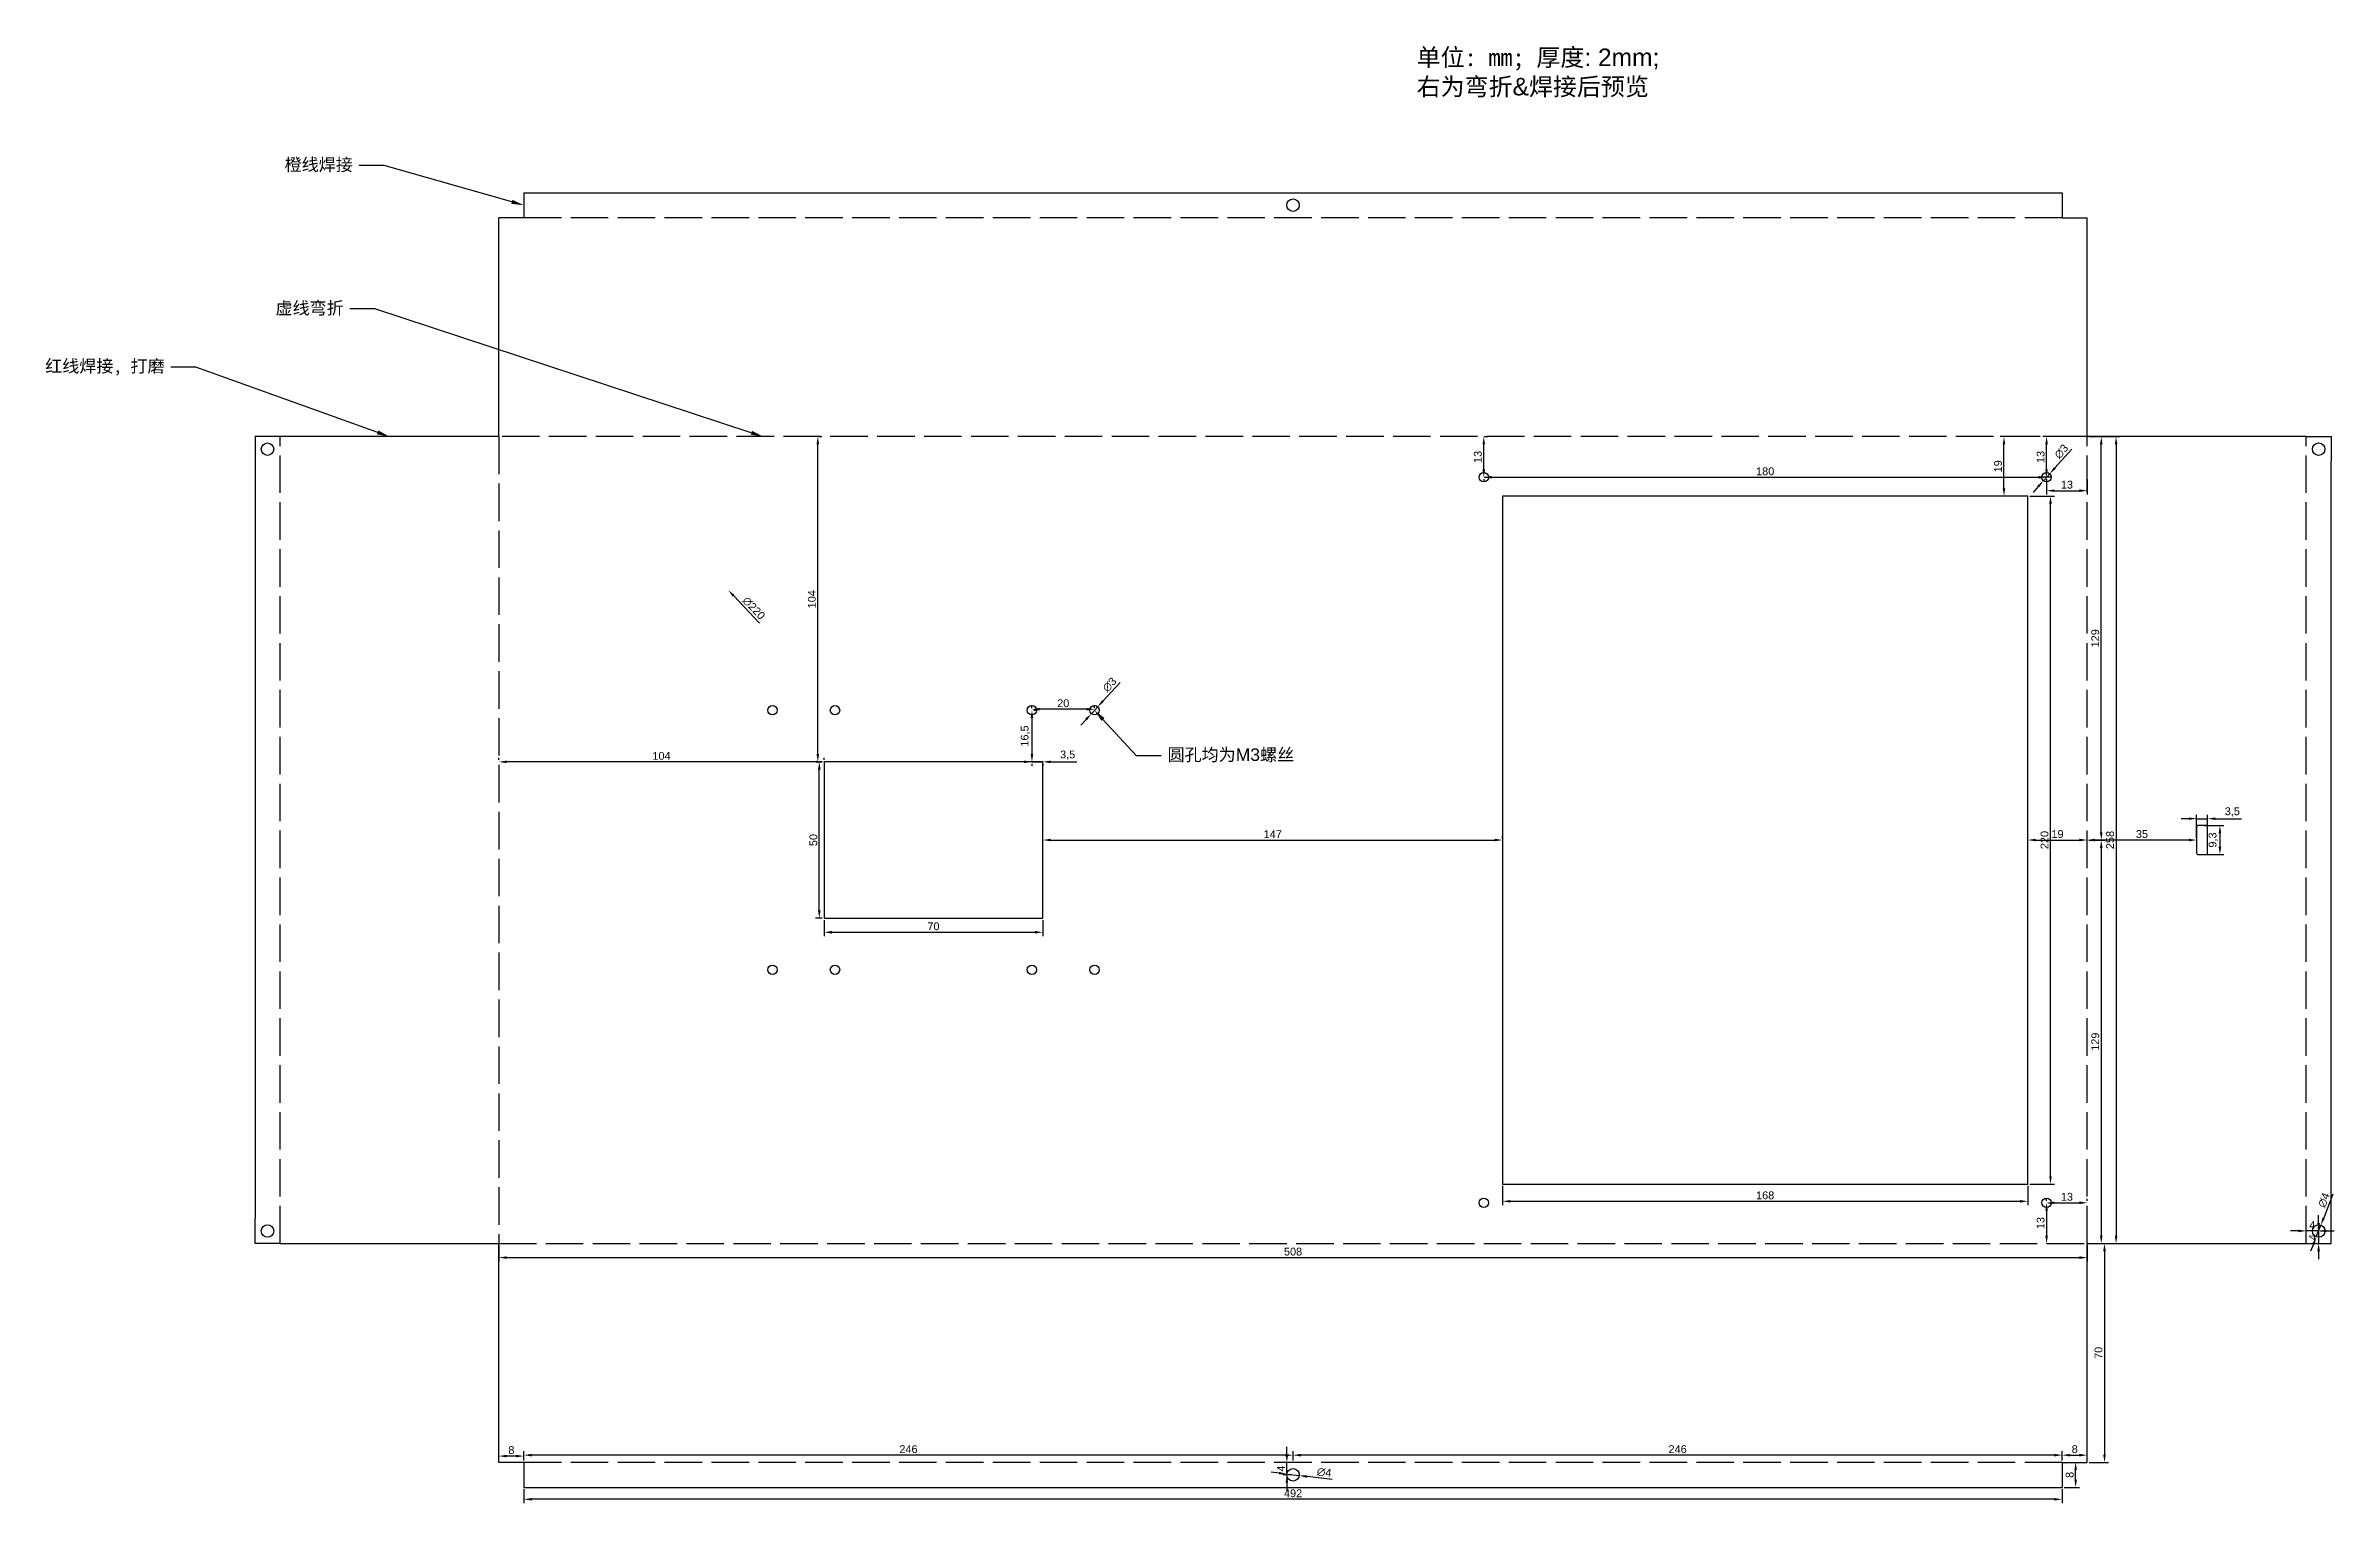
# Model space of a CAD drawing. Header units: millimetres. Extents: x -17 to 1436, y 45 to 964.
# Drawn here: x -17 to 715, y 45 to 511 of the extents above; entities that cross this region are included whole.
import ezdxf
from ezdxf import colors
from ezdxf.entities.mleader import LeaderData, LeaderLine
from ezdxf.math import Vec2, Vec3

# ---------------------------------------------------------------- set-up
doc = ezdxf.new("R2010")
doc.units = ezdxf.units.MM
doc.linetypes.add('ACAD_ISO02W100', pattern=[15, 12, -3])
doc.styles.get("Standard").update_dxf_attribs({"font": 'arial.ttf'})
doc.dimstyles.new('ISO-25', dxfattribs={"dimtxt": 2.5, "dimasz": 2.5, "dimexe": 1.25, "dimexo": 0.625, "dimtad": 1, "dimtxsty": 'Standard', "dimcen": 2.5, "dimadec": 0, "dimazin": 0, "dimtfac": 1, "dimtmove": 0, "dimatfit": 3, "dimfxl": 1, "dimarcsym": 0})

msp = doc.modelspace()

# ---------------------------------------------------------------- texts
at = {"insert": (421.529, 510.113), "char_height": 5.62318, "attachment_point": 1}
msp.add_mtext_dynamic_manual_height_columns('{\\fSimSun|b0|i0|c134|p2;单位\\fSimSun|b0|i0|c0|p2;: mm; \\fSimSun|b0|i0|c134|p2;厚度}: 2mm;\\P{\\fSimSun|b0|i0|c134|p2;右为弯折}&{\\fSimSun|b0|i0|c134|p2;焊接后预览}', width=110.85152, gutter_width=28.116, heights=[0], dxfattribs=at)

# ---------------------------------------------------------------- blocks, each defined once
blk = doc.blocks.new('*D24')
at = {"color": 0, "lineweight": -2, "transparency": 16777216}
for p, q in [((624.66, 386), (621.75, 386)), ((623, 375.5), (623, 383.5)), ((624.66, 373), (621.75, 373))]:
    blk.add_line(p, q, dxfattribs=at)
at = {"color": 0, "transparency": 16777216}
for points in [[(622.58, 383.5), (623.42, 383.5), (623, 386)], [(622.58, 375.5), (623.42, 375.5), (623, 373)]]:
    blk.add_solid(points, dxfattribs=at)
at = {"layer": 'Defpoints', "color": 0, "transparency": 16777216}
for p in [(623, 386), (625.29, 386), (625.29, 373)]:
    blk.add_point(p, dxfattribs=at)
at = {"color": 0, "transparency": 16777216, "insert": (621.1, 379.5), "char_height": 2.5, "attachment_point": 5, "rotation": 90}
blk.add_mtext('13', dxfattribs=at)
blk = doc.blocks.new('*D25')
at = {"color": 0, "lineweight": -2, "transparency": 16777216}
for p, q in [((623, 372.38), (623, 367.47)), ((625.5, 368.72), (633.5, 368.72)), ((636, 372.38), (636, 367.47))]:
    blk.add_line(p, q, dxfattribs=at)
at = {"color": 0, "transparency": 16777216}
for points in [[(625.5, 369.14), (625.5, 368.3), (623, 368.72)], [(633.5, 369.14), (633.5, 368.3), (636, 368.72)]]:
    blk.add_solid(points, dxfattribs=at)
at = {"layer": 'Defpoints', "color": 0, "transparency": 16777216}
for p in [(623, 373), (636, 373), (636, 368.72)]:
    blk.add_point(p, dxfattribs=at)
at = {"color": 0, "transparency": 16777216, "insert": (629.5, 370.62), "char_height": 2.5, "attachment_point": 5}
blk.add_mtext('13', dxfattribs=at)
blk = doc.blocks.new('*D26')
at = {"color": 0, "lineweight": -2, "transparency": 16777216}
for p, q in [((631.08, 382.02), (625.67, 375.98)), ((622, 371.88), (624, 374.12)), ((620.33, 370.02), (618.66, 368.16))]:
    blk.add_line(p, q, dxfattribs=at)
at = {"color": 0, "transparency": 16777216}
for points in [[(625.36, 376.26), (625.98, 375.7), (624, 374.12)], [(620.02, 370.3), (620.64, 369.74), (622, 371.88)]]:
    blk.add_solid(points, dxfattribs=at)
at = {"layer": 'Defpoints', "color": 0, "transparency": 16777216}
for p in [(624, 374.12), (622, 371.88)]:
    blk.add_point(p, dxfattribs=at)
at = {"color": 0, "transparency": 16777216, "insert": (627.74, 381.25), "char_height": 2.5, "attachment_point": 5, "rotation": 48.1647}
blk.add_mtext('∅3', dxfattribs=at)
blk = doc.blocks.new('*D27')
at = {"color": 0, "lineweight": -2, "transparency": 16777216}
for p, q in [((128, 282.62), (128, 283.25)), ((229.5, 282), (130.5, 282)), ((232, 282.62), (232, 283.25))]:
    blk.add_line(p, q, dxfattribs=at)
at = {"color": 0, "transparency": 16777216}
for points in [[(130.5, 282.42), (130.5, 281.58), (128, 282)], [(229.5, 282.42), (229.5, 281.58), (232, 282)]]:
    blk.add_solid(points, dxfattribs=at)
at = {"layer": 'Defpoints', "color": 0, "transparency": 16777216}
for p in [(128, 282), (128, 282), (232, 282)]:
    blk.add_point(p, dxfattribs=at)
at = {"color": 0, "transparency": 16777216, "insert": (180, 283.9), "char_height": 2.5, "attachment_point": 5}
blk.add_mtext('104', dxfattribs=at)
blk = doc.blocks.new('*D28')
at = {"color": 0, "lineweight": -2, "transparency": 16777216}
for p, q in [((230, 284.5), (230, 383.5)), ((230.23, 386), (231.25, 386)), ((230.63, 282), (231.25, 282))]:
    blk.add_line(p, q, dxfattribs=at)
at = {"color": 0, "transparency": 16777216}
for points in [[(229.58, 383.5), (230.42, 383.5), (230, 386)], [(229.58, 284.5), (230.42, 284.5), (230, 282)]]:
    blk.add_solid(points, dxfattribs=at)
at = {"layer": 'Defpoints', "color": 0, "transparency": 16777216}
for p in [(229.6, 386), (230, 386), (230, 282)]:
    blk.add_point(p, dxfattribs=at)
at = {"color": 0, "transparency": 16777216, "insert": (228.1, 334), "char_height": 2.5, "attachment_point": 5, "rotation": 90}
blk.add_mtext('104', dxfattribs=at)
blk = doc.blocks.new('*D29')
at = {"color": 0, "lineweight": -2, "transparency": 16777216}
for p, q in [((298.5, 299.12), (298.5, 300.08)), ((316, 298.83), (301, 298.83)), ((318.5, 299.12), (318.5, 300.08))]:
    blk.add_line(p, q, dxfattribs=at)
at = {"color": 0, "transparency": 16777216}
for points in [[(301, 299.25), (301, 298.41), (298.5, 298.83)], [(316, 299.25), (316, 298.41), (318.5, 298.83)]]:
    blk.add_solid(points, dxfattribs=at)
at = {"layer": 'Defpoints', "color": 0, "transparency": 16777216}
for p in [(298.5, 298.83), (298.5, 298.5), (318.5, 298.5)]:
    blk.add_point(p, dxfattribs=at)
at = {"color": 0, "transparency": 16777216, "insert": (308.5, 300.73), "char_height": 2.5, "attachment_point": 5}
blk.add_mtext('20', dxfattribs=at)
blk = doc.blocks.new('*D30')
at = {"color": 0, "lineweight": -2, "transparency": 16777216}
for p, q in [((298.5, 296), (298.5, 284.5)), ((299.13, 298.5), (299.75, 298.5)), ((299.13, 282), (299.75, 282))]:
    blk.add_line(p, q, dxfattribs=at)
at = {"color": 0, "transparency": 16777216}
for points in [[(298.08, 296), (298.92, 296), (298.5, 298.5)], [(298.08, 284.5), (298.92, 284.5), (298.5, 282)]]:
    blk.add_solid(points, dxfattribs=at)
at = {"layer": 'Defpoints', "color": 0, "transparency": 16777216}
for p in [(298.5, 298.5), (298.5, 282), (298.5, 282)]:
    blk.add_point(p, dxfattribs=at)
at = {"color": 0, "transparency": 16777216, "insert": (296.37, 290.25), "char_height": 2.5, "attachment_point": 5, "rotation": 90}
blk.add_mtext('16,5', dxfattribs=at)
blk = doc.blocks.new('*D31')
at = {"color": 0, "lineweight": -2, "transparency": 16777216}
for p, q in [((326.68, 307.42), (321.2, 301.45)), ((315.8, 295.55), (314.11, 293.71)), ((317.49, 297.39), (319.51, 299.61))]:
    blk.add_line(p, q, dxfattribs=at)
at = {"color": 0, "transparency": 16777216}
for points in [[(320.9, 301.73), (321.51, 301.17), (319.51, 299.61)], [(315.49, 295.83), (316.1, 295.27), (317.49, 297.39)]]:
    blk.add_solid(points, dxfattribs=at)
at = {"layer": 'Defpoints', "color": 0, "transparency": 16777216}
for p in [(317.49, 297.39), (319.51, 299.61)]:
    blk.add_point(p, dxfattribs=at)
at = {"color": 0, "transparency": 16777216, "insert": (323.34, 306.69), "char_height": 2.5, "attachment_point": 5, "rotation": 47.47328}
blk.add_mtext('∅3', dxfattribs=at)
blk = doc.blocks.new('*D32')
at = {"color": 0, "lineweight": -2, "transparency": 16777216}
for p, q in [((443, 375.5), (443, 383.5)), ((443.1, 386), (444.25, 386)), ((443.1, 373), (444.25, 373))]:
    blk.add_line(p, q, dxfattribs=at)
at = {"color": 0, "transparency": 16777216}
for points in [[(442.58, 383.5), (443.42, 383.5), (443, 386)], [(442.58, 375.5), (443.42, 375.5), (443, 373)]]:
    blk.add_solid(points, dxfattribs=at)
at = {"layer": 'Defpoints', "color": 0, "transparency": 16777216}
for p in [(442.47, 386), (443, 386), (442.47, 373)]:
    blk.add_point(p, dxfattribs=at)
at = {"color": 0, "transparency": 16777216, "insert": (441.1, 379.5), "char_height": 2.5, "attachment_point": 5, "rotation": 90}
blk.add_mtext('13', dxfattribs=at)
blk = doc.blocks.new('*D33')
at = {"color": 0, "lineweight": -2, "transparency": 16777216}
for p, q in [((623, 373.63), (623, 374.25)), ((443, 372.38), (443, 371.75)), ((445.5, 373), (620.5, 373))]:
    blk.add_line(p, q, dxfattribs=at)
at = {"color": 0, "transparency": 16777216}
for points in [[(445.5, 373.42), (445.5, 372.58), (443, 373)], [(620.5, 373.42), (620.5, 372.58), (623, 373)]]:
    blk.add_solid(points, dxfattribs=at)
at = {"layer": 'Defpoints', "color": 0, "transparency": 16777216}
for p in [(443, 373), (623, 373), (623, 373)]:
    blk.add_point(p, dxfattribs=at)
at = {"color": 0, "transparency": 16777216, "insert": (533, 374.9), "char_height": 2.5, "attachment_point": 5}
blk.add_mtext('180', dxfattribs=at)
blk = doc.blocks.new('*D34')
at = {"color": 0, "lineweight": -2, "transparency": 16777216}
for p, q in [((623.63, 141), (624.25, 141)), ((623, 138.5), (623, 130.5)), ((623.63, 128), (624.25, 128))]:
    blk.add_line(p, q, dxfattribs=at)
at = {"color": 0, "transparency": 16777216}
for points in [[(622.58, 138.5), (623.42, 138.5), (623, 141)], [(622.58, 130.5), (623.42, 130.5), (623, 128)]]:
    blk.add_solid(points, dxfattribs=at)
at = {"layer": 'Defpoints', "color": 0, "transparency": 16777216}
for p in [(623, 141), (623, 128), (623, 128)]:
    blk.add_point(p, dxfattribs=at)
at = {"color": 0, "transparency": 16777216, "insert": (621.1, 134.5), "char_height": 2.5, "attachment_point": 5, "rotation": 90}
blk.add_mtext('13', dxfattribs=at)
blk = doc.blocks.new('*D35')
at = {"color": 0, "lineweight": -2, "transparency": 16777216}
for p, q in [((623, 141.63), (623, 142.25)), ((625.5, 141), (633.5, 141)), ((636, 141.63), (636, 142.25))]:
    blk.add_line(p, q, dxfattribs=at)
at = {"color": 0, "transparency": 16777216}
for points in [[(625.5, 141.42), (625.5, 140.58), (623, 141)], [(633.5, 141.42), (633.5, 140.58), (636, 141)]]:
    blk.add_solid(points, dxfattribs=at)
at = {"layer": 'Defpoints', "color": 0, "transparency": 16777216}
for p in [(623, 141), (636, 141), (636, 141)]:
    blk.add_point(p, dxfattribs=at)
at = {"color": 0, "transparency": 16777216, "insert": (629.5, 142.9), "char_height": 2.5, "attachment_point": 5}
blk.add_mtext('13', dxfattribs=at)
blk = doc.blocks.new('*D36')
at = {"color": 0, "lineweight": -2, "transparency": 16777216}
for p, q in [((636.63, 128), (642.78, 128)), ((641.53, 125.5), (641.53, 60.5)), ((636.63, 58), (642.78, 58))]:
    blk.add_line(p, q, dxfattribs=at)
at = {"color": 0, "transparency": 16777216}
for points in [[(641.11, 125.5), (641.94, 125.5), (641.53, 128)], [(641.11, 60.5), (641.94, 60.5), (641.53, 58)]]:
    blk.add_solid(points, dxfattribs=at)
at = {"layer": 'Defpoints', "color": 0, "transparency": 16777216}
for p in [(636, 128), (636, 58), (641.53, 58)]:
    blk.add_point(p, dxfattribs=at)
at = {"color": 0, "transparency": 16777216, "insert": (639.62, 93), "char_height": 2.5, "attachment_point": 5, "rotation": 90}
blk.add_mtext('70', dxfattribs=at)
blk = doc.blocks.new('*D37')
at = {"color": 0, "lineweight": -2, "transparency": 16777216}
for p, q in [((628.63, 58), (633.55, 58)), ((632.3, 52.5), (632.3, 55.5)), ((628.63, 50), (633.55, 50))]:
    blk.add_line(p, q, dxfattribs=at)
at = {"color": 0, "transparency": 16777216}
for points in [[(631.88, 55.5), (632.72, 55.5), (632.3, 58)], [(631.88, 52.5), (632.72, 52.5), (632.3, 50)]]:
    blk.add_solid(points, dxfattribs=at)
at = {"layer": 'Defpoints', "color": 0, "transparency": 16777216}
for p in [(628, 58), (632.3, 58), (628, 50)]:
    blk.add_point(p, dxfattribs=at)
at = {"color": 0, "transparency": 16777216, "insert": (630.4, 54), "char_height": 2.5, "attachment_point": 5, "rotation": 90}
blk.add_mtext('8', dxfattribs=at)
blk = doc.blocks.new('*D38')
at = {"color": 0, "lineweight": -2, "transparency": 16777216}
for p, q in [((380.02, 60.5), (380.02, 63)), ((382.38, 58), (378.77, 58)), ((381.38, 54), (378.77, 54)), ((380.02, 54), (380.02, 58)), ((380.02, 51.5), (380.02, 49))]:
    blk.add_line(p, q, dxfattribs=at)
at = {"color": 0, "transparency": 16777216}
for points in [[(379.6, 60.5), (380.44, 60.5), (380.02, 58)], [(379.6, 51.5), (380.44, 51.5), (380.02, 54)]]:
    blk.add_solid(points, dxfattribs=at)
at = {"layer": 'Defpoints', "color": 0, "transparency": 16777216}
for p in [(380.02, 58), (382, 54), (383, 58)]:
    blk.add_point(p, dxfattribs=at)
at = {"color": 0, "transparency": 16777216, "insert": (378.15, 56), "char_height": 2.5, "attachment_point": 5, "rotation": 90}
blk.add_mtext('4', dxfattribs=at)
blk = doc.blocks.new('*D39')
at = {"color": 0, "lineweight": -2, "transparency": 16777216}
for p, q in [((703.5, 132), (701, 132)), ((706, 132.63), (706, 133.25)), ((710, 132), (706, 132)), ((710, 132.63), (710, 133.25)), ((712.5, 132), (715, 132))]:
    blk.add_line(p, q, dxfattribs=at)
at = {"color": 0, "transparency": 16777216}
for points in [[(703.5, 132.42), (703.5, 131.58), (706, 132)], [(712.5, 132.42), (712.5, 131.58), (710, 132)]]:
    blk.add_solid(points, dxfattribs=at)
at = {"layer": 'Defpoints', "color": 0, "transparency": 16777216}
for p in [(706, 132), (706, 132), (710, 132)]:
    blk.add_point(p, dxfattribs=at)
at = {"color": 0, "transparency": 16777216, "insert": (708, 133.88), "char_height": 2.5, "attachment_point": 5}
blk.add_mtext('4', dxfattribs=at)
blk = doc.blocks.new('*D40')
at = {"color": 0, "lineweight": -2, "transparency": 16777216}
for p, q in [((382, 58.62), (382, 61.55)), ((625.5, 60.3), (384.5, 60.3)), ((628, 58.62), (628, 61.55))]:
    blk.add_line(p, q, dxfattribs=at)
at = {"color": 0, "transparency": 16777216}
for points in [[(384.5, 60.71), (384.5, 59.88), (382, 60.3)], [(625.5, 60.71), (625.5, 59.88), (628, 60.3)]]:
    blk.add_solid(points, dxfattribs=at)
at = {"layer": 'Defpoints', "color": 0, "transparency": 16777216}
for p in [(382, 60.3), (382, 58), (628, 58)]:
    blk.add_point(p, dxfattribs=at)
at = {"color": 0, "transparency": 16777216, "insert": (505, 62.2), "char_height": 2.5, "attachment_point": 5}
blk.add_mtext('246', dxfattribs=at)
blk = doc.blocks.new('*D41')
at = {"color": 0, "lineweight": -2, "transparency": 16777216}
for p, q in [((136, 58.62), (136, 61.55)), ((379.5, 60.3), (138.5, 60.3)), ((382, 58.62), (382, 61.55))]:
    blk.add_line(p, q, dxfattribs=at)
at = {"color": 0, "transparency": 16777216}
for points in [[(138.5, 60.71), (138.5, 59.88), (136, 60.3)], [(379.5, 60.71), (379.5, 59.88), (382, 60.3)]]:
    blk.add_solid(points, dxfattribs=at)
at = {"layer": 'Defpoints', "color": 0, "transparency": 16777216}
for p in [(136, 60.3), (136, 58), (382, 58)]:
    blk.add_point(p, dxfattribs=at)
at = {"color": 0, "transparency": 16777216, "insert": (259, 62.2), "char_height": 2.5, "attachment_point": 5}
blk.add_mtext('246', dxfattribs=at)
blk = doc.blocks.new('*D42')
at = {"color": 0, "lineweight": -2, "transparency": 16777216}
for p, q in [((628, 58.62), (628, 61.55)), ((630.5, 60.3), (633.5, 60.3)), ((636, 58.62), (636, 61.55))]:
    blk.add_line(p, q, dxfattribs=at)
at = {"color": 0, "transparency": 16777216}
for points in [[(630.5, 60.71), (630.5, 59.88), (628, 60.3)], [(633.5, 60.71), (633.5, 59.88), (636, 60.3)]]:
    blk.add_solid(points, dxfattribs=at)
at = {"layer": 'Defpoints', "color": 0, "transparency": 16777216}
for p in [(636, 60.3), (628, 58), (636, 58)]:
    blk.add_point(p, dxfattribs=at)
at = {"color": 0, "transparency": 16777216, "insert": (632, 62.2), "char_height": 2.5, "attachment_point": 5}
blk.add_mtext('8', dxfattribs=at)
blk = doc.blocks.new('*D43')
at = {"color": 0, "lineweight": -2, "transparency": 16777216}
for p, q in [((136, 49.37), (136, 44.93)), ((625.5, 46.18), (138.5, 46.18)), ((628, 49.37), (628, 44.93))]:
    blk.add_line(p, q, dxfattribs=at)
at = {"color": 0, "transparency": 16777216}
for points in [[(138.5, 46.59), (138.5, 45.76), (136, 46.18)], [(625.5, 46.59), (625.5, 45.76), (628, 46.18)]]:
    blk.add_solid(points, dxfattribs=at)
at = {"layer": 'Defpoints', "color": 0, "transparency": 16777216}
for p in [(136, 50), (136, 46.18), (628, 50)]:
    blk.add_point(p, dxfattribs=at)
at = {"color": 0, "transparency": 16777216, "insert": (382, 48.08), "char_height": 2.5, "attachment_point": 5}
blk.add_mtext('492', dxfattribs=at)
blk = doc.blocks.new('*D47')
at = {"color": 0, "lineweight": -2, "transparency": 16777216}
for p, q in [((232, 231.38), (232, 226.26)), ((234.5, 227.51), (299.5, 227.51)), ((302, 231.38), (302, 226.26))]:
    blk.add_line(p, q, dxfattribs=at)
at = {"color": 0, "transparency": 16777216}
for points in [[(234.5, 227.92), (234.5, 227.09), (232, 227.51)], [(299.5, 227.92), (299.5, 227.09), (302, 227.51)]]:
    blk.add_solid(points, dxfattribs=at)
at = {"layer": 'Defpoints', "color": 0, "transparency": 16777216}
for p in [(232, 232), (302, 232), (302, 227.51)]:
    blk.add_point(p, dxfattribs=at)
at = {"color": 0, "transparency": 16777216, "insert": (267, 229.41), "char_height": 2.5, "attachment_point": 5}
blk.add_mtext('70', dxfattribs=at)
blk = doc.blocks.new('*D48')
at = {"color": 0, "lineweight": -2, "transparency": 16777216}
for p, q in [((231.38, 282), (229.24, 282)), ((230.49, 234.5), (230.49, 279.5)), ((231.38, 232), (229.24, 232))]:
    blk.add_line(p, q, dxfattribs=at)
at = {"color": 0, "transparency": 16777216}
for points in [[(230.07, 279.5), (230.9, 279.5), (230.49, 282)], [(230.07, 234.5), (230.9, 234.5), (230.49, 232)]]:
    blk.add_solid(points, dxfattribs=at)
at = {"layer": 'Defpoints', "color": 0, "transparency": 16777216}
for p in [(230.49, 282), (232, 282), (232, 232)]:
    blk.add_point(p, dxfattribs=at)
at = {"color": 0, "transparency": 16777216, "insert": (228.58, 257), "char_height": 2.5, "attachment_point": 5, "rotation": 90}
blk.add_mtext('50', dxfattribs=at)
blk = doc.blocks.new('*D49')
at = {"color": 0, "lineweight": -2, "transparency": 16777216}
for p, q in [((128, 127.38), (128, 122.22)), ((636, 127.38), (636, 122.22)), ((130.5, 123.47), (633.5, 123.47))]:
    blk.add_line(p, q, dxfattribs=at)
at = {"color": 0, "transparency": 16777216}
for points in [[(130.5, 123.89), (130.5, 123.05), (128, 123.47)], [(633.5, 123.89), (633.5, 123.05), (636, 123.47)]]:
    blk.add_solid(points, dxfattribs=at)
at = {"layer": 'Defpoints', "color": 0, "transparency": 16777216}
for p in [(128, 128), (636, 128), (636, 123.47)]:
    blk.add_point(p, dxfattribs=at)
at = {"color": 0, "transparency": 16777216, "insert": (382, 125.37), "char_height": 2.5, "attachment_point": 5}
blk.add_mtext('508', dxfattribs=at)
blk = doc.blocks.new('*D50')
at = {"color": 0, "lineweight": -2, "transparency": 16777216}
for p, q in [((128, 58.62), (128, 61.25)), ((133.5, 60), (130.5, 60)), ((136, 58.62), (136, 61.25))]:
    blk.add_line(p, q, dxfattribs=at)
at = {"color": 0, "transparency": 16777216}
for points in [[(130.5, 60.41), (130.5, 59.58), (128, 60)], [(133.5, 60.41), (133.5, 59.58), (136, 60)]]:
    blk.add_solid(points, dxfattribs=at)
at = {"layer": 'Defpoints', "color": 0, "transparency": 16777216}
for p in [(128, 60), (128, 58), (136, 58)]:
    blk.add_point(p, dxfattribs=at)
at = {"color": 0, "transparency": 16777216, "insert": (132, 61.9), "char_height": 2.5, "attachment_point": 5}
blk.add_mtext('8', dxfattribs=at)
blk = doc.blocks.new('*D51')
at = {"color": 0, "lineweight": -2, "transparency": 16777216}
for p, q in [((710, 134.5), (710, 137)), ((710, 132), (710, 128)), ((710.63, 132), (711.25, 132)), ((710, 125.5), (710, 123)), ((710.63, 128), (711.25, 128))]:
    blk.add_line(p, q, dxfattribs=at)
at = {"color": 0, "transparency": 16777216}
for points in [[(709.58, 134.5), (710.42, 134.5), (710, 132)], [(709.58, 125.5), (710.42, 125.5), (710, 128)]]:
    blk.add_solid(points, dxfattribs=at)
at = {"layer": 'Defpoints', "color": 0, "transparency": 16777216}
for p in [(710, 132), (710, 128), (710, 128)]:
    blk.add_point(p, dxfattribs=at)
at = {"color": 0, "transparency": 16777216, "insert": (708.13, 130), "char_height": 2.5, "attachment_point": 5, "rotation": 90}
blk.add_mtext('4', dxfattribs=at)
blk = doc.blocks.new('*D54')
at = {"color": 0, "lineweight": -2, "transparency": 16777216}
for p, q in [((377.53, 54.54), (375.05, 54.83)), ((380.01, 54.24), (383.99, 53.76)), ((394.51, 52.5), (386.47, 53.46))]:
    blk.add_line(p, q, dxfattribs=at)
at = {"color": 0, "transparency": 16777216}
for points in [[(377.58, 54.95), (377.48, 54.12), (380.01, 54.24)], [(386.52, 53.88), (386.42, 53.05), (383.99, 53.76)]]:
    blk.add_solid(points, dxfattribs=at)
at = {"layer": 'Defpoints', "color": 0, "transparency": 16777216}
for p in [(380.01, 54.24), (383.99, 53.76)]:
    blk.add_point(p, dxfattribs=at)
at = {"color": 0, "transparency": 16777216, "insert": (391.96, 54.79), "char_height": 2.5, "attachment_point": 5, "rotation": 353.15132}
blk.add_mtext('∅4', dxfattribs=at)
blk = doc.blocks.new('*D55')
at = {"color": 0, "lineweight": -2, "transparency": 16777216}
for p, q in [((714.57, 143.74), (711.63, 136.19)), ((709.27, 130.14), (710.73, 133.86)), ((708.37, 127.81), (707.46, 125.48))]:
    blk.add_line(p, q, dxfattribs=at)
at = {"color": 0, "transparency": 16777216}
for points in [[(711.24, 136.34), (712.02, 136.04), (710.73, 133.86)], [(707.98, 127.96), (708.76, 127.66), (709.27, 130.14)]]:
    blk.add_solid(points, dxfattribs=at)
at = {"layer": 'Defpoints', "color": 0, "transparency": 16777216}
for p in [(710.73, 133.86), (709.27, 130.14)]:
    blk.add_point(p, dxfattribs=at)
at = {"color": 0, "transparency": 16777216, "insert": (711.72, 141.85), "char_height": 2.5, "attachment_point": 5, "rotation": 68.73658}
blk.add_mtext('∅4', dxfattribs=at)
blk = doc.blocks.new('*D56')
at = {"color": 0, "lineweight": -2, "transparency": 16777216}
for p, q in [((296, 282), (293.5, 282)), ((298.5, 282), (302, 282)), ((298.5, 281.38), (298.5, 280.75)), ((302, 281.38), (302, 280.75)), ((304.5, 282), (312.82, 282))]:
    blk.add_line(p, q, dxfattribs=at)
at = {"color": 0, "transparency": 16777216}
for points in [[(296, 282.42), (296, 281.58), (298.5, 282)], [(304.5, 282.42), (304.5, 281.58), (302, 282)]]:
    blk.add_solid(points, dxfattribs=at)
at = {"layer": 'Defpoints', "color": 0, "transparency": 16777216}
for p in [(298.5, 282), (302, 282), (302, 282)]:
    blk.add_point(p, dxfattribs=at)
at = {"color": 0, "transparency": 16777216, "insert": (309.91, 284.13), "char_height": 2.5, "attachment_point": 5}
blk.add_mtext('3,5', dxfattribs=at)
blk = doc.blocks.new('*D57')
at = {"color": 0, "lineweight": -2, "transparency": 16777216}
for p, q in [((636.63, 386), (641.74, 386)), ((640.49, 259.5), (640.49, 383.5)), ((636.63, 257), (641.74, 257))]:
    blk.add_line(p, q, dxfattribs=at)
at = {"color": 0, "transparency": 16777216}
for points in [[(640.07, 383.5), (640.9, 383.5), (640.49, 386)], [(640.07, 259.5), (640.9, 259.5), (640.49, 257)]]:
    blk.add_solid(points, dxfattribs=at)
at = {"layer": 'Defpoints', "color": 0, "transparency": 16777216}
for p in [(636, 386), (640.49, 386), (636, 257)]:
    blk.add_point(p, dxfattribs=at)
at = {"color": 0, "transparency": 16777216, "insert": (638.58, 321.5), "char_height": 2.5, "attachment_point": 5, "rotation": 90}
blk.add_mtext('129', dxfattribs=at)
blk = doc.blocks.new('*D58')
at = {"color": 0, "lineweight": -2, "transparency": 16777216}
for p, q in [((636.63, 257), (641.74, 257)), ((640.49, 254.5), (640.49, 130.5)), ((636.63, 128), (641.74, 128))]:
    blk.add_line(p, q, dxfattribs=at)
at = {"color": 0, "transparency": 16777216}
for points in [[(640.07, 254.5), (640.9, 254.5), (640.49, 257)], [(640.07, 130.5), (640.9, 130.5), (640.49, 128)]]:
    blk.add_solid(points, dxfattribs=at)
at = {"layer": 'Defpoints', "color": 0, "transparency": 16777216}
for p in [(636, 257), (636, 128), (640.49, 128)]:
    blk.add_point(p, dxfattribs=at)
at = {"color": 0, "transparency": 16777216, "insert": (638.58, 192.5), "char_height": 2.5, "attachment_point": 5, "rotation": 90}
blk.add_mtext('129', dxfattribs=at)
blk = doc.blocks.new('*D59')
at = {"color": 0, "lineweight": -2, "transparency": 16777216}
for p, q in [((636.63, 386), (646.48, 386)), ((645.23, 383.5), (645.23, 130.5)), ((636.63, 128), (646.48, 128))]:
    blk.add_line(p, q, dxfattribs=at)
at = {"color": 0, "transparency": 16777216}
for points in [[(644.81, 383.5), (645.64, 383.5), (645.23, 386)], [(644.81, 130.5), (645.64, 130.5), (645.23, 128)]]:
    blk.add_solid(points, dxfattribs=at)
at = {"layer": 'Defpoints', "color": 0, "transparency": 16777216}
for p in [(636, 386), (636, 128), (645.23, 128)]:
    blk.add_point(p, dxfattribs=at)
at = {"color": 0, "transparency": 16777216, "insert": (643.33, 257), "char_height": 2.5, "attachment_point": 5, "rotation": 90}
blk.add_mtext('258', dxfattribs=at)
blk = doc.blocks.new('*D62')
at = {"color": 0, "lineweight": -2, "transparency": 16777216}
for p, q in [((636, 257.62), (636, 258.25)), ((668.5, 257), (638.5, 257)), ((671, 257.62), (671, 258.25))]:
    blk.add_line(p, q, dxfattribs=at)
at = {"color": 0, "transparency": 16777216}
for points in [[(638.5, 257.42), (638.5, 256.58), (636, 257)], [(668.5, 257.42), (668.5, 256.58), (671, 257)]]:
    blk.add_solid(points, dxfattribs=at)
at = {"layer": 'Defpoints', "color": 0, "transparency": 16777216}
for p in [(636, 257), (636, 257), (671, 257)]:
    blk.add_point(p, dxfattribs=at)
at = {"color": 0, "transparency": 16777216, "insert": (653.5, 258.9), "char_height": 2.5, "attachment_point": 5}
blk.add_mtext('35', dxfattribs=at)
blk = doc.blocks.new('*D152')
at = {"color": 0, "lineweight": -2, "transparency": 16777216}
for p, q in [((617, 257.62), (617, 258.25)), ((619.5, 257), (633.5, 257)), ((636, 257.62), (636, 258.25))]:
    blk.add_line(p, q, dxfattribs=at)
at = {"color": 0, "transparency": 16777216}
for points in [[(619.5, 257.42), (619.5, 256.58), (617, 257)], [(633.5, 257.42), (633.5, 256.58), (636, 257)]]:
    blk.add_solid(points, dxfattribs=at)
at = {"layer": 'Defpoints', "color": 0, "transparency": 16777216}
for p in [(617, 257), (636, 257), (636, 257)]:
    blk.add_point(p, dxfattribs=at)
at = {"color": 0, "transparency": 16777216, "insert": (626.5, 258.9), "char_height": 2.5, "attachment_point": 5}
blk.add_mtext('19', dxfattribs=at)
blk = doc.blocks.new('*D153')
at = {"color": 0, "lineweight": -2, "transparency": 16777216}
for p, q in [((449, 146.38), (449, 140.22)), ((451.5, 141.47), (614.5, 141.47)), ((617, 146.38), (617, 140.22))]:
    blk.add_line(p, q, dxfattribs=at)
at = {"color": 0, "transparency": 16777216}
for points in [[(451.5, 141.89), (451.5, 141.05), (449, 141.47)], [(614.5, 141.89), (614.5, 141.05), (617, 141.47)]]:
    blk.add_solid(points, dxfattribs=at)
at = {"layer": 'Defpoints', "color": 0, "transparency": 16777216}
for p in [(449, 147), (617, 147), (617, 141.47)]:
    blk.add_point(p, dxfattribs=at)
at = {"color": 0, "transparency": 16777216, "insert": (533, 143.37), "char_height": 2.5, "attachment_point": 5}
blk.add_mtext('168', dxfattribs=at)
blk = doc.blocks.new('*D154')
at = {"color": 0, "lineweight": -2, "transparency": 16777216}
for p, q in [((617.63, 367), (625.5, 367)), ((624.25, 149.5), (624.25, 364.5)), ((617.63, 147), (625.5, 147))]:
    blk.add_line(p, q, dxfattribs=at)
at = {"color": 0, "transparency": 16777216}
for points in [[(623.83, 364.5), (624.67, 364.5), (624.25, 367)], [(623.83, 149.5), (624.67, 149.5), (624.25, 147)]]:
    blk.add_solid(points, dxfattribs=at)
at = {"layer": 'Defpoints', "color": 0, "transparency": 16777216}
for p in [(617, 367), (624.25, 367), (617, 147)]:
    blk.add_point(p, dxfattribs=at)
at = {"color": 0, "transparency": 16777216, "insert": (622.35, 257), "char_height": 2.5, "attachment_point": 5, "rotation": 90}
blk.add_mtext('220', dxfattribs=at)
blk = doc.blocks.new('*D155')
at = {"color": 0, "lineweight": -2, "transparency": 16777216}
for p, q in [((616.38, 386), (608.13, 386)), ((609.38, 369.5), (609.38, 383.5)), ((616.38, 367), (608.13, 367))]:
    blk.add_line(p, q, dxfattribs=at)
at = {"color": 0, "transparency": 16777216}
for points in [[(608.96, 383.5), (609.8, 383.5), (609.38, 386)], [(608.96, 369.5), (609.8, 369.5), (609.38, 367)]]:
    blk.add_solid(points, dxfattribs=at)
at = {"layer": 'Defpoints', "color": 0, "transparency": 16777216}
for p in [(609.38, 386), (617, 386), (617, 367)]:
    blk.add_point(p, dxfattribs=at)
at = {"color": 0, "transparency": 16777216, "insert": (607.48, 376.5), "char_height": 2.5, "attachment_point": 5, "rotation": 90}
blk.add_mtext('19', dxfattribs=at)
blk = doc.blocks.new('*D157')
at = {"color": 0, "lineweight": -2, "transparency": 16777216}
for p, q in [((302, 257.62), (302, 258.25)), ((304.5, 257), (446.5, 257)), ((449, 257.62), (449, 258.25))]:
    blk.add_line(p, q, dxfattribs=at)
at = {"color": 0, "transparency": 16777216}
for points in [[(304.5, 257.42), (304.5, 256.58), (302, 257)], [(446.5, 257.42), (446.5, 256.58), (449, 257)]]:
    blk.add_solid(points, dxfattribs=at)
at = {"layer": 'Defpoints', "color": 0, "transparency": 16777216}
for p in [(302, 257), (449, 257), (449, 257)]:
    blk.add_point(p, dxfattribs=at)
at = {"color": 0, "transparency": 16777216, "insert": (375.5, 258.88), "char_height": 2.5, "attachment_point": 5}
blk.add_mtext('147', dxfattribs=at)
blk = doc.blocks.new('*D259')
at = {"color": 0, "lineweight": -2, "transparency": 16777216}
blk.add_line((211.34, 326.36), (203.1, 335.07), dxfattribs=at)
at = {"color": 0, "transparency": 16777216}
blk.add_solid([(203.4, 335.35), (202.79, 334.78), (201.38, 336.88)], dxfattribs=at)
at = {"layer": 'Defpoints', "color": 0, "transparency": 16777216}
for p in [(201.38, 336.88), (352.62, 177.12)]:
    blk.add_point(p, dxfattribs=at)
at = {"color": 0, "transparency": 16777216, "insert": (209.51, 331.16), "char_height": 2.5, "attachment_point": 5, "rotation": 313.43012}
blk.add_mtext('∅220', dxfattribs=at)
blk = doc.blocks.new('*D263')
at = {"color": 0, "lineweight": -2, "transparency": 16777216}
for p, q in [((673.38, 261.65), (679.69, 261.65)), ((678.44, 259.15), (678.44, 254.85)), ((673.38, 252.35), (679.69, 252.35))]:
    blk.add_line(p, q, dxfattribs=at)
at = {"color": 0, "transparency": 16777216}
for points in [[(678.02, 259.15), (678.86, 259.15), (678.44, 261.65)], [(678.02, 254.85), (678.86, 254.85), (678.44, 252.35)]]:
    blk.add_solid(points, dxfattribs=at)
at = {"layer": 'Defpoints', "color": 0, "transparency": 16777216}
for p in [(672.75, 261.65), (672.75, 252.35), (678.44, 252.35)]:
    blk.add_point(p, dxfattribs=at)
at = {"color": 0, "transparency": 16777216, "insert": (676.31, 257), "char_height": 2.5, "attachment_point": 5, "rotation": 90}
blk.add_mtext('9,3', dxfattribs=at)
blk = doc.blocks.new('*D264')
at = {"color": 0, "lineweight": -2, "transparency": 16777216}
for p, q in [((668.5, 263.83), (666, 263.83)), ((671, 257.62), (671, 265.08)), ((671, 263.83), (674.5, 263.83)), ((674.5, 257.62), (674.5, 265.08)), ((677, 263.83), (685.32, 263.83))]:
    blk.add_line(p, q, dxfattribs=at)
at = {"color": 0, "transparency": 16777216}
for points in [[(668.5, 264.25), (668.5, 263.41), (671, 263.83)], [(677, 264.25), (677, 263.41), (674.5, 263.83)]]:
    blk.add_solid(points, dxfattribs=at)
at = {"layer": 'Defpoints', "color": 0, "transparency": 16777216}
for p in [(674.5, 263.83), (671, 257), (674.5, 257)]:
    blk.add_point(p, dxfattribs=at)
at = {"color": 0, "transparency": 16777216, "insert": (682.41, 265.96), "char_height": 2.5, "attachment_point": 5}
blk.add_mtext('3,5', dxfattribs=at)

# ---------------------------------------------------------------- dimensions: what is measured, and where the dimension line sits
for base, p1, p2, picture, middle in [((230, 386), (230, 282), (229.6, 386), '*D28', (228.099, 334)), ((443, 386), (442.472, 373), (442.472, 386), '*D32', (441.098, 379.5)), ((609.379, 386), (617, 367), (617, 386), '*D155', (607.477, 376.5)), ((623, 386), (625.286, 373), (625.286, 386), '*D24', (621.098, 379.5)), ((640.485, 386), (636, 257), (636, 386), '*D57', (638.584, 321.5)), ((645.228, 128), (636, 386), (636, 128), '*D59', (643.327, 257)), ((624.251, 367), (617, 147), (617, 367), '*D154', (622.349, 257)), ((298.5, 282), (298.5, 298.5), (298.5, 282), '*D30', (296.373, 290.25)), ((230.486, 282), (232, 232), (232, 282), '*D48', (228.584, 257)), ((640.485, 128), (636, 257), (636, 128), '*D58', (638.584, 192.5)), ((678.441, 252.35), (672.75, 261.65), (672.75, 252.35), '*D263', (676.314, 257)), ((623, 128), (623, 141), (623, 128), '*D34', (621.098, 134.5)), ((710, 128), (710, 132), (710, 128), '*D51', (708.125, 130)), ((641.525, 58), (636, 128), (636, 58), '*D36', (639.624, 93)), ((380.02, 58), (382, 54), (383, 58), '*D38', (378.145, 56)), ((632.301, 58), (628, 50), (628, 58), '*D37', (630.399, 54))]:
    dim = msp.add_linear_dim(base=base, p1=p1, p2=p2, angle=90, dimstyle='ISO-25')
    dim.commit()
    dim.dimension.update_dxf_attribs({"geometry": picture, "text_midpoint": middle})
for p1, p2, picture, middle in [((622, 371.882), (624, 374.118), '*D26', (627.737, 381.247)), ((317.486, 297.395), (319.514, 299.605), '*D31', (323.336, 306.689)), ((709.275, 130.136), (710.725, 133.864), '*D55', (711.717, 141.847)), ((380.014, 54.238), (383.986, 53.762), '*D54', (391.964, 54.789))]:
    dim = msp.add_diameter_dim_2p(p1=p1, p2=p2, dimstyle='ISO-25')
    dim.commit()
    dim.dimension.update_dxf_attribs({"geometry": picture, "text_midpoint": middle})
dim = msp.add_aligned_dim(p1=(443, 373), p2=(623, 373), distance=0, dimstyle='ISO-25')
dim.commit()
dim.dimension.update_dxf_attribs({"geometry": '*D33', "text_midpoint": (533, 374.901)})
for base, p1, p2, picture, middle in [((636, 368.721), (623, 373), (636, 373), '*D25', (629.5, 370.623)), ((298.5, 298.832), (318.5, 298.5), (298.5, 298.5), '*D29', (308.5, 300.733)), ((128, 282), (232, 282), (128, 282), '*D27', (180, 283.901)), ((302, 282), (298.5, 282), (302, 282), '*D56', (309.909, 284.127)), ((674.5, 263.829), (671, 257), (674.5, 257), '*D264', (682.409, 265.956)), ((449, 257), (302, 257), (449, 257), '*D157', (375.5, 258.88)), ((636, 257), (617, 257), (636, 257), '*D152', (626.5, 258.901)), ((636, 257), (671, 257), (636, 257), '*D62', (653.5, 258.902)), ((302, 227.507), (232, 232), (302, 232), '*D47', (267, 229.408)), ((617, 141.47), (449, 147), (617, 147), '*D153', (533, 143.372)), ((636, 141), (623, 141), (636, 141), '*D35', (629.5, 142.902)), ((706, 132), (710, 132), (706, 132), '*D39', (708, 133.875)), ((636, 123.469), (128, 128), (636, 128), '*D49', (382, 125.37)), ((128, 59.996), (136, 58), (128, 58), '*D50', (132, 61.897)), ((136, 60.296), (382, 58), (136, 58), '*D41', (259, 62.198)), ((382, 60.296), (628, 58), (382, 58), '*D40', (505, 62.198)), ((636, 60.296), (628, 58), (636, 58), '*D42', (632, 62.198)), ((136, 46.176), (628, 50), (136, 50), '*D43', (382, 48.078))]:
    dim = msp.add_linear_dim(base=base, p1=p1, p2=p2, dimstyle='ISO-25')
    dim.commit()
    dim.dimension.update_dxf_attribs({"geometry": picture, "text_midpoint": middle})
dim = msp.add_diameter_dim_2p(p1=(352.622, 177.117), p2=(201.378, 336.883), dimstyle='ISO-25')
dim.commit()
dim.dimension.update_dxf_attribs({"geometry": '*D259', "text_midpoint": (208.076, 329.808), "dimtype": 163})

# ---------------------------------------------------------------- linework, layer by layer
at = {"color": 30, "true_color": 0xf26722}
for p, q in [((136, 464), (136, 456)), ((628, 464), (628, 456)), ((50, 386), (50, 378)), ((714, 386), (714, 378)), ((50, 128), (50, 136)), ((714, 128), (714, 136)), ((136, 58), (136, 50)), ((628, 58), (628, 50))]:
    msp.add_line(p, q, dxfattribs=at)
for p, q in [((136, 464), (628, 464)), ((136, 456), (128, 456)), ((628, 456), (636, 456)), ((58, 386), (50, 386)), ((706, 386), (714, 386)), ((50, 378), (50, 136)), ((714, 136), (714, 378)), ((302, 282), (232, 282)), ((232, 282), (232, 232)), ((302, 232), (302, 282)), ((232, 232), (302, 232)), ((58, 128), (50, 128)), ((706, 128), (714, 128)), ((136, 58), (128, 58)), ((628, 58), (636, 58)), ((136, 50), (628, 50))]:
    msp.add_line(p, q)
at = {"color": 242, "true_color": 0xcd2027}
for p, q in [((128, 386), (128, 456)), ((636, 386), (636, 456)), ((128, 386), (58, 386)), ((706, 386), (636, 386)), ((58, 128), (128, 128)), ((128, 58), (128, 128)), ((636, 128), (706, 128)), ((636, 58), (636, 128))]:
    msp.add_line(p, q, dxfattribs=at)
at = {"linetype": 'ACAD_ISO02W100'}
for p, q in [((628, 456), (136, 456)), ((58, 128), (58, 386)), ((636, 386), (128, 386)), ((128, 386), (128, 128)), ((636, 128), (636, 386)), ((706, 128), (706, 386)), ((128, 128), (636, 128)), ((628, 58), (136, 58))]:
    msp.add_line(p, q, dxfattribs=at)
msp.add_lwpolyline([(617, 367), (449, 367), (449, 147), (617, 147)], close=True)
msp.add_lwpolyline([(671.5, 252.35), (674, 252.35, 0.4142136), (674.5, 252.85), (674.5, 261.15, 0.4142136), (674, 261.65), (671.5, 261.65, 0.4142136), (671, 261.15), (671, 252.85, 0.4142136)], format="xyb", close=True)
for centre, radius in [((382, 460), 2), ((54, 382), 2), ((710, 382), 2), ((443, 373), 1.5), ((623, 373), 1.5), ((215.5, 298.5), 1.5), ((235.5, 298.5), 1.5), ((298.5, 298.5), 1.5), ((318.5, 298.5), 1.5), ((215.5, 215.5), 1.5), ((235.5, 215.5), 1.5), ((298.5, 215.5), 1.5), ((318.5, 215.5), 1.5), ((443, 141), 1.5), ((623, 141), 1.5), ((54, 132), 2), ((710, 132), 2), ((382, 54), 2)]:
    msp.add_circle(centre, radius)

msp.set_redraw_order([(e.dxf.handle, doc.entitydb.next_handle()) for e in msp.query("TEXT MTEXT ATTDEF DIMENSION ARC_DIMENSION")])  # texts and dimensions are drawn at this point

# ---------------------------------------------------------------- leaders
ml = msp.add_multileader_mtext('Standard')
ml.set_content('{\\fSimSun|b0|i0|c134|p2;橙线焊接}', color=256)
ml.set_leader_properties()
ml.build(insert=Vec2(0, 0))
ctx = ml.context
ctx.base_point, ctx.plane_origin = Vec3(56.831, 472.691), Vec3(136, 460)
ctx.text_align_type, ctx.attachment_type = 2, 2
notes = []
notes.append((ctx, [(0, (1, 1, 0), (91.289, 472.691), (-1, 0), 8, [(0, [(136, 460)], 0, [])])]))
ctx.mtext.insert, ctx.mtext.alignment, ctx.mtext.flow_direction = Vec3(81.289, 474.993), 3, 5
ml = msp.add_multileader_mtext('Standard')
ml.set_content('{\\fSimSun|b0|i0|c134|p2;虚线弯折}', color=256)
ml.set_leader_properties()
ml.build(insert=Vec2(0, 0))
ctx = ml.context
ctx.base_point, ctx.plane_origin = Vec3(54.008, 426.844), Vec3(212.536, 386)
ctx.text_align_type, ctx.attachment_type = 2, 2
notes.append((ctx, [(0, (1, 1, 0), (88.377, 426.844), (-1, 0), 8, [(0, [(212.539, 386)], 0, [])])]))
ctx.mtext.insert, ctx.mtext.alignment, ctx.mtext.flow_direction = Vec3(78.377, 429.135), 3, 5
ml = msp.add_multileader_mtext('Standard')
ml.set_content('{\\fSimSun|b0|i0|c134|p2;红线焊接\\fSimSun|b0|i0|c0|p2;, \\fSimSun|b0|i0|c134|p2;打磨}', color=256)
ml.set_leader_properties()
ml.build(insert=Vec2(0, 0))
ctx = ml.context
ctx.base_point, ctx.plane_origin = Vec3(-20.233, 408.224), Vec3(99, 386)
ctx.text_align_type, ctx.attachment_type = 2, 2
notes.append((ctx, [(0, (1, 1, 0), (31.074, 408.224), (-1, 0), 8, [(0, [(93, 386)], 0, [])])]))
ctx.mtext.insert, ctx.mtext.alignment, ctx.mtext.flow_direction = Vec3(21.074, 410.559), 3, 5
ml = msp.add_multileader_mtext('Standard')
ml.set_content('{\\fSimSun|b0|i0|c134|p2;圆孔均为}M3{\\fSimSun|b0|i0|c134|p2;螺丝}', color=256)
ml.set_leader_properties()
ml.build(insert=Vec2(0, 0))
ctx = ml.context
ctx.base_point, ctx.plane_origin = Vec3(339.848, 284.021), Vec3(318.5, 298.5)
notes.append((ctx, [(0, (1, 1, 0), (331.848, 284.021), (1, 0), 8, [(0, [(318.5, 298.5)], 0, [])])]))
ctx.mtext.insert, ctx.mtext.flow_direction = Vec3(341.848, 286.3), 5
for ctx, leaders in notes:
    for number, flags, end, landing, length, lines in leaders:
        leader = LeaderData()
        leader.index, (leader.has_last_leader_line, leader.has_dogleg_vector, leader.attachment_direction) = number, flags
        leader.last_leader_point, leader.dogleg_vector, leader.dogleg_length = Vec3(end), Vec3(landing), length
        for number, points, colour, breaks in lines:
            line = LeaderLine()
            line.index, line.vertices, line.color, line.breaks = number, Vec3.list(points), colors.encode_raw_color(colour), breaks
            leader.lines.append(line)
        ctx.leaders.append(leader)

doc.saveas('drawing.dxf')
